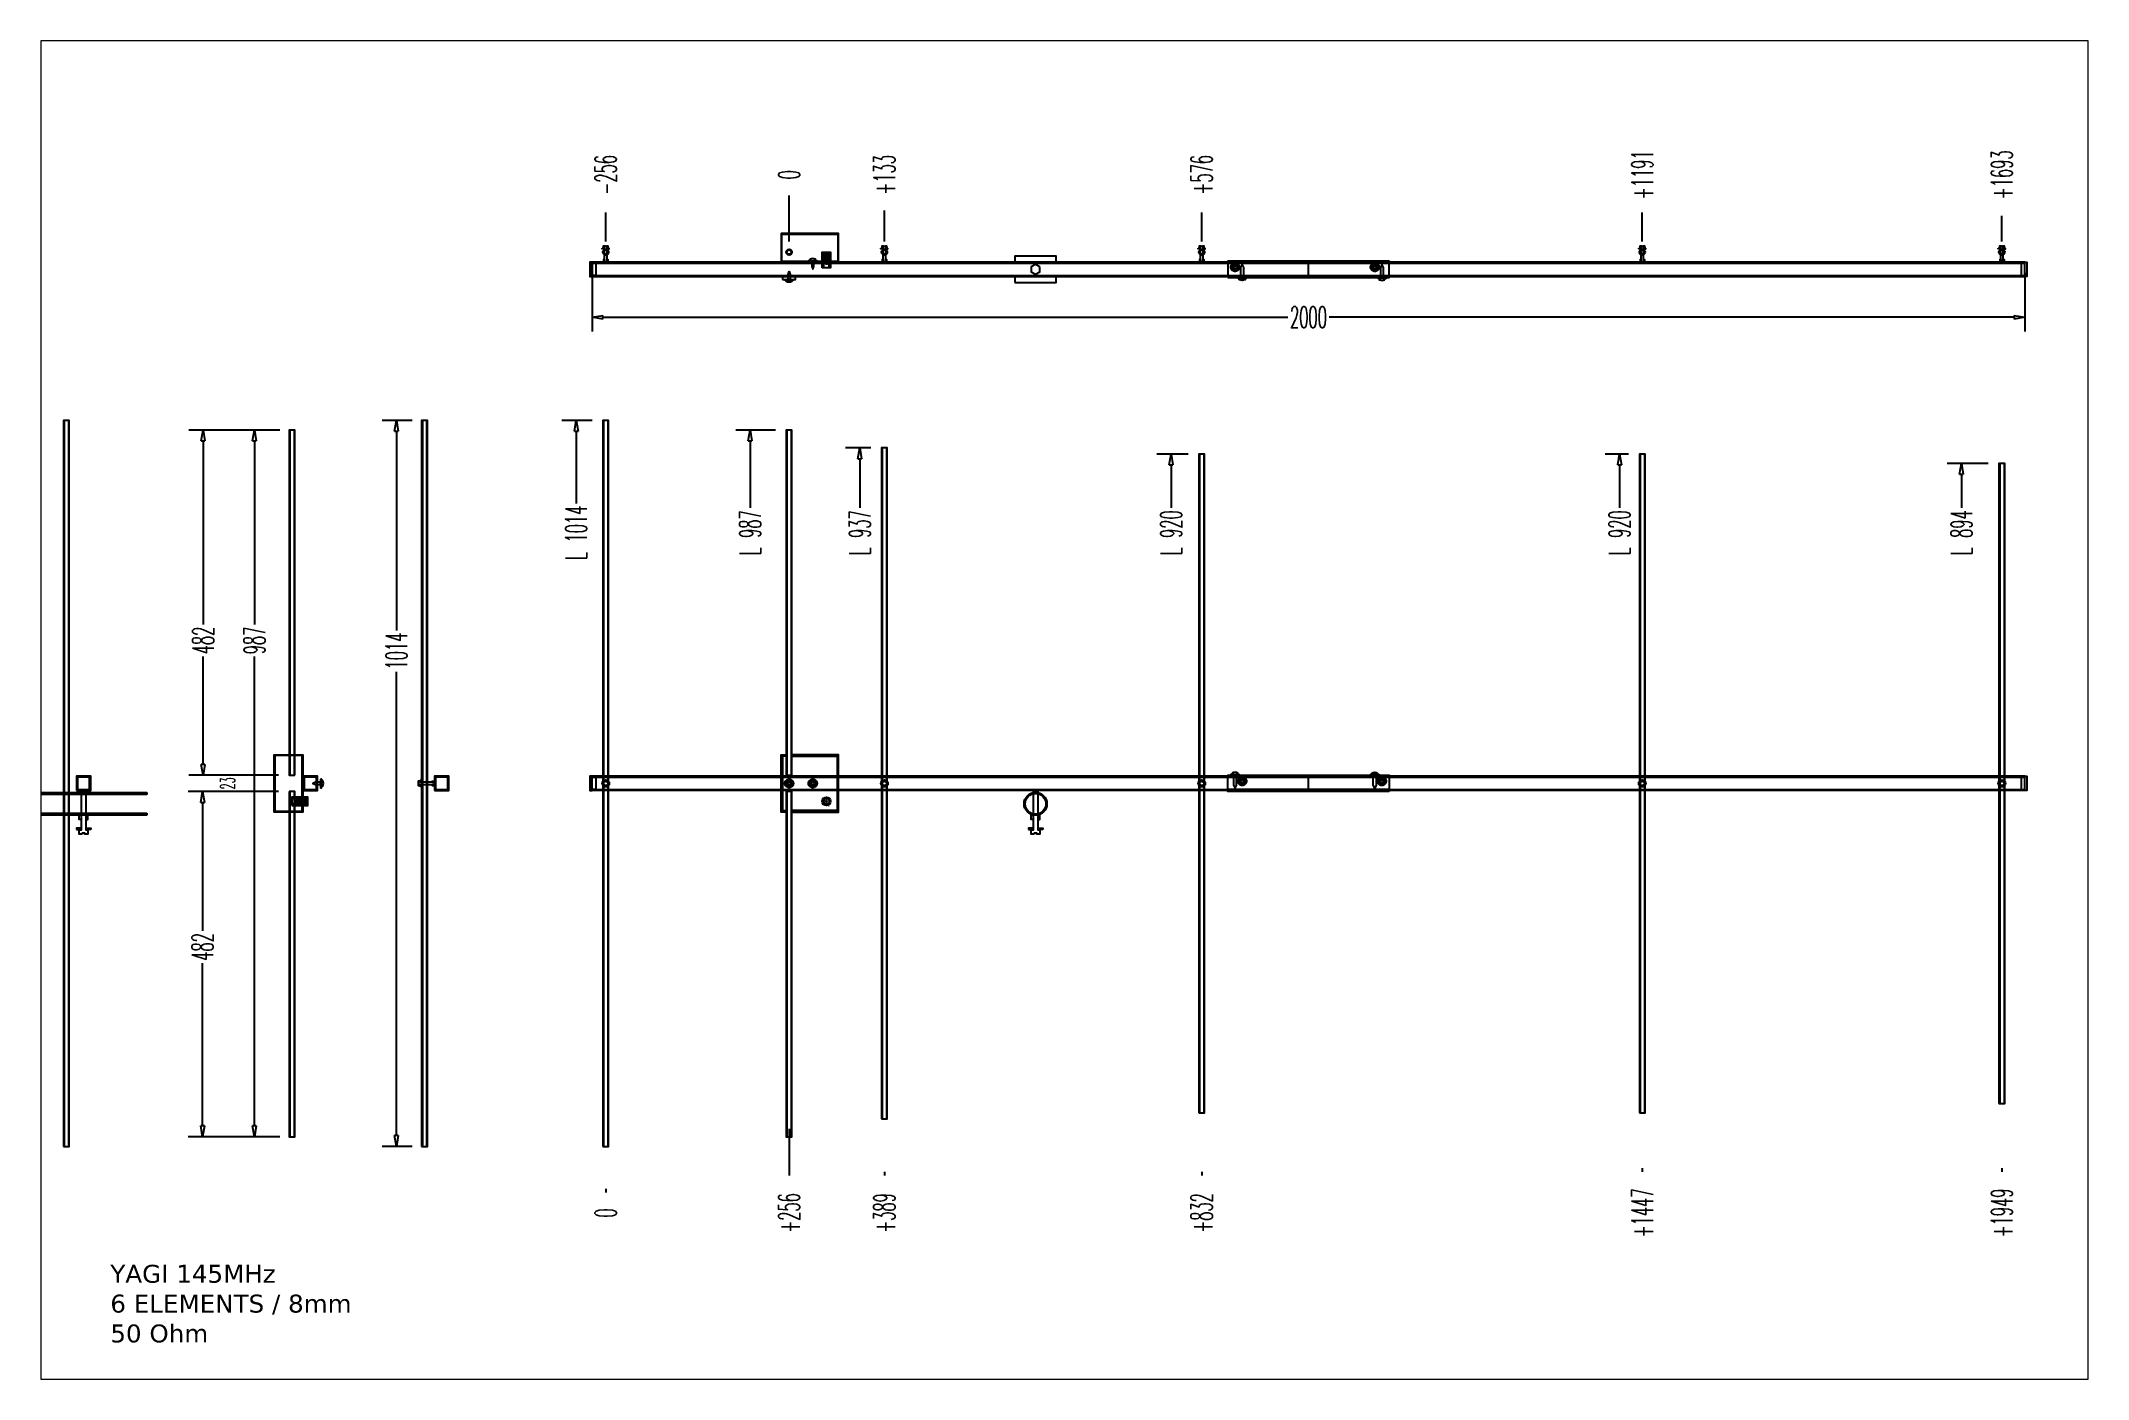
# Paper-space layout 'L1' of a CAD drawing. Header units: millimetres. Extents: x 2 to 288, y 2 to 189.
# The model-space entities are those that its viewports show. They can reach past a viewport. Long polylines and large blocks are cut down to what shows.
import ezdxf

# ---------------------------------------------------------------- set-up
doc = ezdxf.new("R2010")
doc.units = ezdxf.units.MM
doc.linetypes.add('ACAD_ISO03W100', pattern=[30, 12, -18])
doc.layers.get('0').update_dxf_attribs({"color": 2})
for name, color, linetype in [('ABS', 6, 'Continuous'), ('Aluminium', 253, 'Continuous'), ('dim', 1, 'Continuous'), ('metal', 5, 'Continuous'), ('PVC', 4, 'Continuous')]:
    doc.layers.add(name, color=color, linetype=linetype)
doc.styles.add('DIM_TEXT', font='txt.shx', dxfattribs={"width": 0.5})
doc.dimstyles.new('D5', dxfattribs={"dimscale": 5, "dimtxt": 6, "dimasz": 3, "dimexe": 4, "dimexo": 3, "dimgap": 0, "dimtad": 0, "dimdec": 0, "dimzin": 1, "dimtxsty": 'DIM_TEXT', "dimblk": 'CLOSEDBLANK', "dimcen": 10, "dimse1": 1, "dimse2": 1, "dimclrd": 256, "dimclrt": 256, "dimaunit": 1, "dimadec": 3, "dimazin": 0, "dimtfac": 1, "dimtdec": 0, "dimtix": 1, "dimtmove": 0, "dimatfit": 2, "dimldrblk": 'CLOSEDBLANK', "dimfxl": 1, "dimtfill": 1, "dimarcsym": 1})

psp = doc.layouts.new('L1')

# ---------------------------------------------------------------- texts
at = {"color": 7, "insert": (11.53, 18.06), "char_height": 2.5, "attachment_point": 1}
psp.add_mtext_dynamic_manual_height_columns('{\\fVerdana|b0|i0|c0|p34;YAGI 145MHz \\P6 ELEMENTS / 8mm\\P50 Ohm}', width=65.9913, gutter_width=12.5, heights=[0], dxfattribs=at)

msp = doc.modelspace()

# ---------------------------------------------------------------- texts
at = {"layer": 'metal'}
for rotation, p in [(270, (53.3, 736.3)), (90, (56.4, -32.2))]:
    msp.add_text('N Type', height=2.5, rotation=rotation, dxfattribs=at).set_placement(p)
msp.add_text('N Type', height=2.5, dxfattribs=at).set_placement((-691.9, -27.1))

# ---------------------------------------------------------------- blocks, each defined once
blk = doc.blocks.new('*D1')
at = {"layer": 'Defpoints', "color": 0, "transparency": 16777216}
for p in [(-698, 11.5), (-698, -11.5)]:
    blk.add_point(p, dxfattribs=at)
at = {"layer": 'dim', "transparency": 16777216, "insert": (-783.6, 0), "char_height": 20, "attachment_point": 5, "rotation": 90, "style": 'DIM_TEXT', "bg_fill": 3, "box_fill_scale": 1.1, "bg_fill_color": 256, "bg_fill_true_color": 13158600, "bg_fill_transparency": 0}
blk.add_mtext('23', dxfattribs=at)
at = {"layer": 'Defpoints', "color": 0, "transparency": 16777216}
blk.add_point((-783.6, 11.5), dxfattribs=at)
blk = doc.blocks.new('_ClosedBlank')
at = {"color": 0, "linetype": 'ByBlock', "lineweight": -2}
for p, q in [((-1, 0.17), (0, 0)), ((-1, 0.17), (-1, -0.17)), ((0, 0), (-1, -0.17))]:
    blk.add_line(p, q, dxfattribs=at)
blk = doc.blocks.new('*D2')
at = {"layer": 'Defpoints', "color": 0, "transparency": 16777216}
for p in [(-260, 507), (-297.2, -507), (-260, -507)]:
    blk.add_point(p, dxfattribs=at)
at = {"layer": 'dim', "color": 0, "lineweight": -2, "transparency": 16777216}
blk.add_line((-275, 507), (-317.2, 507), dxfattribs=at)
at = {"layer": 'dim', "lineweight": -2, "transparency": 16777216}
blk.add_line((-297.2, 492), (-297.2, 386.3), dxfattribs=at)
at = {"layer": 'dim', "lineweight": -2, "transparency": 16777216, "xscale": 15, "yscale": 15, "zscale": 15, "rotation": 90}
blk.add_blockref('_ClosedBlank', (-297.2, 507), dxfattribs=at)
at = {"layer": 'dim', "transparency": 16777216, "insert": (-297.2, 350), "char_height": 30, "attachment_point": 5, "rotation": 90, "style": 'DIM_TEXT', "bg_fill": 3, "box_fill_scale": 1.1, "bg_fill_color": 256, "bg_fill_true_color": 13158600, "bg_fill_transparency": 0}
blk.add_mtext('L 1014', dxfattribs=at)
blk = doc.blocks.new('*D3')
at = {"layer": 'Defpoints', "color": 0, "transparency": 16777216}
for p in [(-4, 493.5), (-54.4, -493.5), (-4, -493.5)]:
    blk.add_point(p, dxfattribs=at)
at = {"layer": 'dim', "color": 0, "lineweight": -2, "transparency": 16777216}
blk.add_line((-19, 493.5), (-74.4, 493.5), dxfattribs=at)
at = {"layer": 'dim', "lineweight": -2, "transparency": 16777216}
blk.add_line((-54.4, 478.5), (-54.4, 385), dxfattribs=at)
at = {"layer": 'dim', "lineweight": -2, "transparency": 16777216, "xscale": 15, "yscale": 15, "zscale": 15, "rotation": 90}
blk.add_blockref('_ClosedBlank', (-54.4, 493.5), dxfattribs=at)
at = {"layer": 'dim', "transparency": 16777216, "insert": (-54.4, 350), "char_height": 30, "attachment_point": 5, "rotation": 90, "style": 'DIM_TEXT', "bg_fill": 3, "box_fill_scale": 1.1, "bg_fill_color": 256, "bg_fill_true_color": 13158600, "bg_fill_transparency": 0}
blk.add_mtext('L 987', dxfattribs=at)
blk = doc.blocks.new('*D4')
at = {"layer": 'Defpoints', "color": 0, "transparency": 16777216}
for p in [(129, 468.5), (98.7, -468.5), (129, -468.5)]:
    blk.add_point(p, dxfattribs=at)
at = {"layer": 'dim', "color": 0, "lineweight": -2, "transparency": 16777216}
blk.add_line((114, 468.5), (78.7, 468.5), dxfattribs=at)
at = {"layer": 'dim', "lineweight": -2, "transparency": 16777216}
blk.add_line((98.7, 453.5), (98.7, 385), dxfattribs=at)
at = {"layer": 'dim', "lineweight": -2, "transparency": 16777216, "xscale": 15, "yscale": 15, "zscale": 15, "rotation": 90}
blk.add_blockref('_ClosedBlank', (98.7, 468.5), dxfattribs=at)
at = {"layer": 'dim', "transparency": 16777216, "insert": (98.7, 350), "char_height": 30, "attachment_point": 5, "rotation": 90, "style": 'DIM_TEXT', "bg_fill": 3, "box_fill_scale": 1.1, "bg_fill_color": 256, "bg_fill_true_color": 13158600, "bg_fill_transparency": 0}
blk.add_mtext('L 937', dxfattribs=at)
blk = doc.blocks.new('*D5')
at = {"layer": 'Defpoints', "color": 0, "transparency": 16777216}
for p in [(572, 460), (533.3, -460), (572, -460)]:
    blk.add_point(p, dxfattribs=at)
at = {"layer": 'dim', "color": 0, "lineweight": -2, "transparency": 16777216}
blk.add_line((557, 460), (513.3, 460), dxfattribs=at)
at = {"layer": 'dim', "lineweight": -2, "transparency": 16777216}
blk.add_line((533.3, 445), (533.3, 383.7), dxfattribs=at)
at = {"layer": 'dim', "lineweight": -2, "transparency": 16777216, "xscale": 15, "yscale": 15, "zscale": 15, "rotation": 90}
blk.add_blockref('_ClosedBlank', (533.3, 460), dxfattribs=at)
at = {"layer": 'dim', "transparency": 16777216, "insert": (533.3, 350), "char_height": 30, "attachment_point": 5, "rotation": 90, "style": 'DIM_TEXT', "bg_fill": 3, "box_fill_scale": 1.1, "bg_fill_color": 256, "bg_fill_true_color": 13158600, "bg_fill_transparency": 0}
blk.add_mtext('L 920', dxfattribs=at)
blk = doc.blocks.new('*D6')
at = {"layer": 'Defpoints', "color": 0, "transparency": 16777216}
for p in [(1187, 460), (1159.3, -460), (1187, -460)]:
    blk.add_point(p, dxfattribs=at)
at = {"layer": 'dim', "color": 0, "lineweight": -2, "transparency": 16777216}
blk.add_line((1172, 460), (1139.3, 460), dxfattribs=at)
at = {"layer": 'dim', "lineweight": -2, "transparency": 16777216}
blk.add_line((1159.3, 445), (1159.3, 383.7), dxfattribs=at)
at = {"layer": 'dim', "lineweight": -2, "transparency": 16777216, "xscale": 15, "yscale": 15, "zscale": 15, "rotation": 90}
blk.add_blockref('_ClosedBlank', (1159.3, 460), dxfattribs=at)
at = {"layer": 'dim', "transparency": 16777216, "insert": (1159.3, 350), "char_height": 30, "attachment_point": 5, "rotation": 90, "style": 'DIM_TEXT', "bg_fill": 3, "box_fill_scale": 1.1, "bg_fill_color": 256, "bg_fill_true_color": 13158600, "bg_fill_transparency": 0}
blk.add_mtext('L 920', dxfattribs=at)
blk = doc.blocks.new('*D7')
at = {"layer": 'Defpoints', "color": 0, "transparency": 16777216}
for p in [(1689, 447), (1636.6, -447), (1689, -447)]:
    blk.add_point(p, dxfattribs=at)
at = {"layer": 'dim', "color": 0, "lineweight": -2, "transparency": 16777216}
blk.add_line((1674, 447), (1616.6, 447), dxfattribs=at)
at = {"layer": 'dim', "lineweight": -2, "transparency": 16777216}
blk.add_line((1636.6, 432), (1636.6, 385), dxfattribs=at)
at = {"layer": 'dim', "lineweight": -2, "transparency": 16777216, "xscale": 15, "yscale": 15, "zscale": 15, "rotation": 90}
blk.add_blockref('_ClosedBlank', (1636.6, 447), dxfattribs=at)
at = {"layer": 'dim', "transparency": 16777216, "insert": (1636.6, 350), "char_height": 30, "attachment_point": 5, "rotation": 90, "style": 'DIM_TEXT', "bg_fill": 3, "box_fill_scale": 1.1, "bg_fill_color": 256, "bg_fill_true_color": 13158600, "bg_fill_transparency": 0}
blk.add_mtext('L 894', dxfattribs=at)
blk = doc.blocks.new('*D8')
at = {"layer": 'Defpoints', "color": 0, "transparency": 16777216}
for p in [(-696, 493.5), (-746.4, -493.5), (-696, -493.5)]:
    blk.add_point(p, dxfattribs=at)
at = {"layer": 'dim', "color": 0, "lineweight": -2, "transparency": 16777216}
for p, q in [((-711, 493.5), (-766.4, 493.5)), ((-711, -493.5), (-766.4, -493.5))]:
    blk.add_line(p, q, dxfattribs=at)
at = {"layer": 'dim', "lineweight": -2, "transparency": 16777216}
for p, q in [((-746.4, 478.5), (-746.4, 219.6)), ((-746.4, -478.5), (-746.4, 179.6))]:
    blk.add_line(p, q, dxfattribs=at)
at = {"layer": 'dim', "lineweight": -2, "transparency": 16777216, "xscale": 15, "yscale": 15, "zscale": 15}
for p, rotation in [((-746.4, 493.5), 90), ((-746.4, -493.5), 270)]:
    blk.add_blockref('_ClosedBlank', p, dxfattribs=dict(at, rotation=rotation))
at = {"layer": 'dim', "transparency": 16777216, "insert": (-746.4, 199.6), "char_height": 30, "attachment_point": 5, "rotation": 90, "style": 'DIM_TEXT', "bg_fill": 3, "box_fill_scale": 1.1, "bg_fill_color": 256, "bg_fill_true_color": 13158600, "bg_fill_transparency": 0}
blk.add_mtext('987', dxfattribs=at)
blk = doc.blocks.new('*D9')
at = {"layer": 'Defpoints', "color": 0, "transparency": 16777216}
for p in [(-511, 507), (-548.2, -507), (-511, -507)]:
    blk.add_point(p, dxfattribs=at)
at = {"layer": 'dim', "color": 0, "lineweight": -2, "transparency": 16777216}
for p, q in [((-526, 507), (-568.2, 507)), ((-526, -507), (-568.2, -507))]:
    blk.add_line(p, q, dxfattribs=at)
at = {"layer": 'dim', "lineweight": -2, "transparency": 16777216}
for p, q in [((-548.2, 492), (-548.2, 206.1)), ((-548.2, -492), (-548.2, 163.6))]:
    blk.add_line(p, q, dxfattribs=at)
at = {"layer": 'dim', "lineweight": -2, "transparency": 16777216, "xscale": 15, "yscale": 15, "zscale": 15}
for p, rotation in [((-548.2, 507), 90), ((-548.2, -507), 270)]:
    blk.add_blockref('_ClosedBlank', p, dxfattribs=dict(at, rotation=rotation))
at = {"layer": 'dim', "transparency": 16777216, "insert": (-548.2, 184.8), "char_height": 30, "attachment_point": 5, "rotation": 90, "style": 'DIM_TEXT', "bg_fill": 3, "box_fill_scale": 1.1, "bg_fill_color": 256, "bg_fill_true_color": 13158600, "bg_fill_transparency": 0}
blk.add_mtext('1014', dxfattribs=at)
blk = doc.blocks.new('*D12')
at = {"layer": 'Defpoints', "color": 0, "transparency": 16777216}
for p in [(-698, -11.5), (-818.8, -493.5), (-696, -493.5)]:
    blk.add_point(p, dxfattribs=at)
at = {"layer": 'dim', "color": 0, "lineweight": -2, "transparency": 16777216}
for p, q in [((-713, -11.5), (-838.8, -11.5)), ((-711, -493.5), (-838.8, -493.5))]:
    blk.add_line(p, q, dxfattribs=at)
at = {"layer": 'dim', "lineweight": -2, "transparency": 16777216}
for p, q in [((-818.8, -26.5), (-818.8, -208.4)), ((-818.8, -478.5), (-818.8, -248.4))]:
    blk.add_line(p, q, dxfattribs=at)
at = {"layer": 'dim', "lineweight": -2, "transparency": 16777216, "xscale": 15, "yscale": 15, "zscale": 15}
for p, rotation in [((-818.8, -11.5), 90), ((-818.8, -493.5), 270)]:
    blk.add_blockref('_ClosedBlank', p, dxfattribs=dict(at, rotation=rotation))
at = {"layer": 'dim', "transparency": 16777216, "insert": (-818.8, -228.4), "char_height": 30, "attachment_point": 5, "rotation": 90, "style": 'DIM_TEXT', "bg_fill": 3, "box_fill_scale": 1.1, "bg_fill_color": 256, "bg_fill_true_color": 13158600, "bg_fill_transparency": 0}
blk.add_mtext('482', dxfattribs=at)
blk = doc.blocks.new('*D13')
at = {"layer": 'Defpoints', "color": 0, "transparency": 16777216}
for p in [(-696, 493.5), (-818.1, 11.5), (-698, 11.5)]:
    blk.add_point(p, dxfattribs=at)
at = {"layer": 'dim', "color": 0, "lineweight": -2, "transparency": 16777216}
for p, q in [((-711, 493.5), (-838.1, 493.5)), ((-713, 11.5), (-838.1, 11.5))]:
    blk.add_line(p, q, dxfattribs=at)
at = {"layer": 'dim', "lineweight": -2, "transparency": 16777216}
for p, q in [((-818.1, 478.5), (-818.1, 219.6)), ((-818.1, 26.5), (-818.1, 179.6))]:
    blk.add_line(p, q, dxfattribs=at)
at = {"layer": 'dim', "lineweight": -2, "transparency": 16777216, "xscale": 15, "yscale": 15, "zscale": 15}
for p, rotation in [((-818.1, 493.5), 90), ((-818.1, 11.5), 270)]:
    blk.add_blockref('_ClosedBlank', p, dxfattribs=dict(at, rotation=rotation))
at = {"layer": 'dim', "transparency": 16777216, "insert": (-818.1, 199.6), "char_height": 30, "attachment_point": 5, "rotation": 90, "style": 'DIM_TEXT', "bg_fill": 3, "box_fill_scale": 1.1, "bg_fill_color": 256, "bg_fill_true_color": 13158600, "bg_fill_transparency": 0}
blk.add_mtext('482', dxfattribs=at)
blk = doc.blocks.new('*D14')
at = {"layer": 'Defpoints', "color": 0, "transparency": 16777216}
for p in [(-275, 728), (1725, 728), (1725, 651.1)]:
    blk.add_point(p, dxfattribs=at)
at = {"layer": 'dim', "color": 0, "lineweight": -2, "transparency": 16777216}
for p, q in [((-275, 713), (-275, 631.1)), ((1725, 713), (1725, 631.1))]:
    blk.add_line(p, q, dxfattribs=at)
at = {"layer": 'dim', "lineweight": -2, "transparency": 16777216}
for p, q in [((-260, 651.1), (701.3, 651.1)), ((1710, 651.1), (748.8, 651.1))]:
    blk.add_line(p, q, dxfattribs=at)
at = {"layer": 'dim', "lineweight": -2, "transparency": 16777216, "xscale": 15, "yscale": 15, "zscale": 15, "rotation": 180}
blk.add_blockref('_ClosedBlank', (-275, 651.1), dxfattribs=at)
at = {"layer": 'dim', "lineweight": -2, "transparency": 16777216, "xscale": 15, "yscale": 15, "zscale": 15}
blk.add_blockref('_ClosedBlank', (1725, 651.1), dxfattribs=at)
at = {"layer": 'dim', "transparency": 16777216, "insert": (725, 651.1), "char_height": 30, "attachment_point": 5, "style": 'DIM_TEXT', "bg_fill": 3, "box_fill_scale": 1.1, "bg_fill_color": 256, "bg_fill_true_color": 13158600, "bg_fill_transparency": 0}
blk.add_mtext('2000', dxfattribs=at)
blk = doc.blocks.new('*D15')
at = {"layer": 'Defpoints', "color": 0, "transparency": 16777216}
for p in [(-256, 797.5), (-256, 742), (0, 0)]:
    blk.add_point(p, dxfattribs=at)
at = {"layer": 'dim', "color": 0, "lineweight": -2, "transparency": 16777216}
blk.add_line((-256, 757), (-256, 797.5), dxfattribs=at)
at = {"layer": 'dim', "transparency": 16777216, "insert": (-256, 850), "char_height": 30, "attachment_point": 5, "rotation": 90, "style": 'DIM_TEXT', "bg_fill": 3, "box_fill_scale": 1.1, "bg_fill_color": 256, "bg_fill_true_color": 13158600, "bg_fill_transparency": 0}
blk.add_mtext('-256', dxfattribs=at)
blk = doc.blocks.new('*D16')
at = {"layer": 'Defpoints', "color": 0, "transparency": 16777216}
for p in [(0, 742), (0, 0)]:
    blk.add_point(p, dxfattribs=at)
at = {"layer": 'dim', "color": 0, "lineweight": -2, "transparency": 16777216}
for p, q in [((0, 791.25), (0, 821.25)), ((0, 772), (0, 791.25)), ((0, 757), (0, 772))]:
    blk.add_line(p, q, dxfattribs=at)
at = {"layer": 'dim', "transparency": 16777216, "insert": (0, 850), "char_height": 30, "attachment_point": 5, "rotation": 90, "style": 'DIM_TEXT', "bg_fill": 3, "box_fill_scale": 1.1, "bg_fill_color": 256, "bg_fill_true_color": 13158600, "bg_fill_transparency": 0}
blk.add_mtext('0', dxfattribs=at)
at = {"layer": 'Defpoints', "color": 0, "transparency": 16777216}
blk.add_point((0, 821.25), dxfattribs=at)
blk = doc.blocks.new('*D17')
at = {"layer": 'Defpoints', "color": 0, "transparency": 16777216}
for p in [(133, 800), (133, 742), (0, 0)]:
    blk.add_point(p, dxfattribs=at)
at = {"layer": 'dim', "color": 0, "lineweight": -2, "transparency": 16777216}
blk.add_line((133, 757), (133, 800), dxfattribs=at)
at = {"layer": 'dim', "transparency": 16777216, "insert": (133, 850), "char_height": 30, "attachment_point": 5, "rotation": 90, "style": 'DIM_TEXT', "bg_fill": 3, "box_fill_scale": 1.1, "bg_fill_color": 256, "bg_fill_true_color": 13158600, "bg_fill_transparency": 0}
blk.add_mtext('+133', dxfattribs=at)
blk = doc.blocks.new('*D18')
at = {"layer": 'Defpoints', "color": 0, "transparency": 16777216}
for p in [(576, 797.5), (576, 742), (0, 0)]:
    blk.add_point(p, dxfattribs=at)
at = {"layer": 'dim', "color": 0, "lineweight": -2, "transparency": 16777216}
blk.add_line((576, 757), (576, 797.5), dxfattribs=at)
at = {"layer": 'dim', "transparency": 16777216, "insert": (576, 850), "char_height": 30, "attachment_point": 5, "rotation": 90, "style": 'DIM_TEXT', "bg_fill": 3, "box_fill_scale": 1.1, "bg_fill_color": 256, "bg_fill_true_color": 13158600, "bg_fill_transparency": 0}
blk.add_mtext('+576', dxfattribs=at)
blk = doc.blocks.new('*D19')
at = {"layer": 'Defpoints', "color": 0, "transparency": 16777216}
for p in [(1191, 797.5), (1191, 742), (0, 0)]:
    blk.add_point(p, dxfattribs=at)
at = {"layer": 'dim', "color": 0, "lineweight": -2, "transparency": 16777216}
blk.add_line((1191, 757), (1191, 797.5), dxfattribs=at)
at = {"layer": 'dim', "transparency": 16777216, "insert": (1191, 850), "char_height": 30, "attachment_point": 5, "rotation": 90, "style": 'DIM_TEXT', "bg_fill": 3, "box_fill_scale": 1.1, "bg_fill_color": 256, "bg_fill_true_color": 13158600, "bg_fill_transparency": 0}
blk.add_mtext('+1191', dxfattribs=at)
blk = doc.blocks.new('*D20')
at = {"layer": 'Defpoints', "color": 0, "transparency": 16777216}
for p in [(1693, 792.5), (1693, 742), (0, 0)]:
    blk.add_point(p, dxfattribs=at)
at = {"layer": 'dim', "color": 0, "lineweight": -2, "transparency": 16777216}
blk.add_line((1693, 757), (1693, 792.5), dxfattribs=at)
at = {"layer": 'dim', "transparency": 16777216, "insert": (1693, 850), "char_height": 30, "attachment_point": 5, "rotation": 90, "style": 'DIM_TEXT', "bg_fill": 3, "box_fill_scale": 1.1, "bg_fill_color": 256, "bg_fill_true_color": 13158600, "bg_fill_transparency": 0}
blk.add_mtext('+1693', dxfattribs=at)
blk = doc.blocks.new('*D21')
at = {"layer": 'Defpoints', "color": 0, "transparency": 16777216}
blk.add_point((-256, 0), dxfattribs=at)
blk.add_point((-256, 0), dxfattribs=at)
at = {"layer": 'dim', "color": 0, "lineweight": -2, "transparency": 16777216}
blk.add_line((-256, -566.25), (-256, -571.25), dxfattribs=at)
at = {"layer": 'dim', "transparency": 16777216, "insert": (-256, -600), "char_height": 30, "attachment_point": 5, "rotation": 90, "style": 'DIM_TEXT', "bg_fill": 3, "box_fill_scale": 1.1, "bg_fill_color": 256, "bg_fill_true_color": 13158600, "bg_fill_transparency": 0}
blk.add_mtext('0', dxfattribs=at)
at = {"layer": 'Defpoints', "color": 0, "transparency": 16777216}
blk.add_point((-256, -571.25), dxfattribs=at)
blk = doc.blocks.new('*D22')
at = {"layer": 'Defpoints', "color": 0, "transparency": 16777216}
for p in [(-256, 0), (0, 0), (0, -547.5)]:
    blk.add_point(p, dxfattribs=at)
at = {"layer": 'dim', "color": 0, "lineweight": -2, "transparency": 16777216}
for p, q in [((0, -482.5), (0, -487.5)), ((0, -487.5), (0, -517.5)), ((0, -517.5), (0, -547.5))]:
    blk.add_line(p, q, dxfattribs=at)
at = {"layer": 'dim', "transparency": 16777216, "insert": (0, -600), "char_height": 30, "attachment_point": 5, "rotation": 90, "style": 'DIM_TEXT', "bg_fill": 3, "box_fill_scale": 1.1, "bg_fill_color": 256, "bg_fill_true_color": 13158600, "bg_fill_transparency": 0}
blk.add_mtext('+256', dxfattribs=at)
blk = doc.blocks.new('*D23')
at = {"layer": 'Defpoints', "color": 0, "transparency": 16777216}
for p in [(-256, 0), (133, 0), (133, -547.5)]:
    blk.add_point(p, dxfattribs=at)
at = {"layer": 'dim', "color": 0, "lineweight": -2, "transparency": 16777216}
blk.add_line((133, -542.5), (133, -547.5), dxfattribs=at)
at = {"layer": 'dim', "transparency": 16777216, "insert": (133, -600), "char_height": 30, "attachment_point": 5, "rotation": 90, "style": 'DIM_TEXT', "bg_fill": 3, "box_fill_scale": 1.1, "bg_fill_color": 256, "bg_fill_true_color": 13158600, "bg_fill_transparency": 0}
blk.add_mtext('+389', dxfattribs=at)
blk = doc.blocks.new('*D24')
at = {"layer": 'Defpoints', "color": 0, "transparency": 16777216}
for p in [(-256, 0), (576, 0), (576, -547.5)]:
    blk.add_point(p, dxfattribs=at)
at = {"layer": 'dim', "color": 0, "lineweight": -2, "transparency": 16777216}
blk.add_line((576, -542.5), (576, -547.5), dxfattribs=at)
at = {"layer": 'dim', "transparency": 16777216, "insert": (576, -600), "char_height": 30, "attachment_point": 5, "rotation": 90, "style": 'DIM_TEXT', "bg_fill": 3, "box_fill_scale": 1.1, "bg_fill_color": 256, "bg_fill_true_color": 13158600, "bg_fill_transparency": 0}
blk.add_mtext('+832', dxfattribs=at)
blk = doc.blocks.new('*D25')
at = {"layer": 'Defpoints', "color": 0, "transparency": 16777216}
for p in [(-256, 0), (1191, 0), (1191, -542.5)]:
    blk.add_point(p, dxfattribs=at)
at = {"layer": 'dim', "color": 0, "lineweight": -2, "transparency": 16777216}
blk.add_line((1191, -537.5), (1191, -542.5), dxfattribs=at)
at = {"layer": 'dim', "transparency": 16777216, "insert": (1191, -600), "char_height": 30, "attachment_point": 5, "rotation": 90, "style": 'DIM_TEXT', "bg_fill": 3, "box_fill_scale": 1.1, "bg_fill_color": 256, "bg_fill_true_color": 13158600, "bg_fill_transparency": 0}
blk.add_mtext('+1447', dxfattribs=at)
blk = doc.blocks.new('*D26')
at = {"layer": 'Defpoints', "color": 0, "transparency": 16777216}
for p in [(-256, 0), (1693, 0), (1693, -542.5)]:
    blk.add_point(p, dxfattribs=at)
at = {"layer": 'dim', "color": 0, "lineweight": -2, "transparency": 16777216}
blk.add_line((1693, -537.5), (1693, -542.5), dxfattribs=at)
at = {"layer": 'dim', "transparency": 16777216, "insert": (1693, -600), "char_height": 30, "attachment_point": 5, "rotation": 90, "style": 'DIM_TEXT', "bg_fill": 3, "box_fill_scale": 1.1, "bg_fill_color": 256, "bg_fill_true_color": 13158600, "bg_fill_transparency": 0}
blk.add_mtext('+1949', dxfattribs=at)

# ---------------------------------------------------------------- linework, layer by layer
at = {"layer": 'ABS'}
for points in [[(-275, 728), (-278, 728), (-278, 708), (-275, 708)], [(-275, 726.5), (-272, 726.5), (-270, 726), (-270, 710), (-272, 709.5), (-275, 709.5)], [(315, 728.5), (373, 728.5), (373, 736.5), (315, 736.5)], [(350, 721.5), (344, 724.9), (338, 721.5), (338, 714.5), (344, 711.1), (350, 714.5)], [(1725, 726.5), (1722, 726.5), (1720, 726), (1720, 710), (1722, 709.5), (1725, 709.5)], [(1725, 728), (1728, 728), (1728, 708), (1725, 708)], [(-9, 704), (9, 704), (9, 708), (-9, 708)], [(315, 699.5), (373, 699.5), (373, 707.5), (315, 707.5)], [(1725, 8.5), (1722, 8.5), (1720, 8), (1720, -8), (1722, -8.5), (1725, -8.5)], [(1725, 10), (1728, 10), (1728, -10), (1725, -10)]]:
    msp.add_lwpolyline(points, close=True, dxfattribs=at)
at = {"layer": 'Aluminium'}
for p, q in [((725, 708), (725, 728)), ((-1012, 507), (-1012, -507)), ((-1006, 507), (-1006, -507)), ((725, -10), (725, 10))]:
    msp.add_line(p, q, dxfattribs=at)
for points in [[(-275, 708), (1725, 708), (1725, 728), (-275, 728)], [(1725, 728), (-275, 728), (-275, 726.5), (1725, 726.5)], [(612.5, 709.5), (837.8, 709.5), (837.8, 729.5), (612.5, 729.5)], [(1725, 708), (-275, 708), (-275, 709.5), (1725, 709.5)], [(612.5, 706.5), (837.8, 706.5), (837.8, 708), (612.5, 708)], [(-1013, -507), (-1005, -507), (-1005, 507), (-1013, 507)], [(-690, 11.5), (-690, 493.5), (-698, 493.5), (-698, 11.5)], [(-513, -507), (-505, -507), (-505, 507), (-513, 507)], [(-260, -507), (-252, -507), (-252, 507), (-260, 507)], [(4, 11.5), (4, 493.5), (-4, 493.5), (-4, 11.5)], [(129, -468.5), (137, -468.5), (137, 468.5), (129, 468.5)], [(572, -460), (580, -460), (580, 460), (572, 460)], [(1187, -460), (1195, -460), (1195, 460), (1187, 460)], [(1689, -447), (1697, -447), (1697, 447), (1689, 447)], [(-995, -10), (-975, -10), (-975, 10), (-995, 10)], [(-993.5, -8.5), (-976.5, -8.5), (-976.5, 8.5), (-993.5, 8.5)], [(-678.5, -10), (-658.5, -10), (-658.5, 10), (-678.5, 10)], [(-677, -8.5), (-660, -8.5), (-660, 8.5), (-677, 8.5)], [(-495, -10), (-475, -10), (-475, 10), (-495, 10)], [(-493.5, -8.5), (-476.5, -8.5), (-476.5, 8.5), (-493.5, 8.5)], [(1725, 10), (-275, 10), (-275, 8.5), (1725, 8.5)], [(837.5, -8.5), (612.5, -8.5), (612.5, 11.5), (837.5, 11.5)], [(-698, -11.5), (-698, -493.5), (-690, -493.5), (-690, -11.5)], [(1725, -10), (-275, -10), (-275, -8.5), (1725, -8.5)], [(-4, -11.5), (-4, -493.5), (4, -493.5), (4, -11.5)], [(837.5, -11.5), (612.5, -11.5), (612.5, -10), (837.5, -10)]]:
    msp.add_lwpolyline(points, close=True, dxfattribs=at)
for centre, radius in [((-256, 742), 4), ((-256, 742), 3), ((0, 742), 4), ((0, 742), 3), ((133, 742), 4), ((133, 742), 3), ((576, 742), 4), ((576, 742), 3), ((1191, 742), 4), ((1191, 742), 3), ((1693, 742), 4), ((1693, 742), 3), ((622.5, 721), 2.25), ((817.8, 721), 2.25), ((632.5, 3), 2.25), ((827.5, 3), 2.25)]:
    msp.add_circle(centre, radius, dxfattribs=at)
at = {"layer": 'metal'}
for points in [[(-261, 747.5), (-258, 747.5), (-258, 746.5), (-261, 746.5)], [(-255, 751), (-253, 751), (-253, 748), (-254.5, 748), (-254.5, 728), (-257.5, 728), (-257.5, 748), (-259, 748), (-259, 751), (-257, 751), (-257, 750.3), (-255, 750.3)], [(-251, 747.5), (-254, 747.5), (-254, 746.5), (-251, 746.5)], [(128, 747.5), (131, 747.5), (131, 746.5), (128, 746.5)], [(134, 751), (136, 751), (136, 748), (134.5, 748), (134.5, 728), (131.5, 728), (131.5, 748), (130, 748), (130, 751), (132, 751), (132, 750.3), (134, 750.3)], [(138, 747.5), (135, 747.5), (135, 746.5), (138, 746.5)], [(571, 747.5), (574, 747.5), (574, 746.5), (571, 746.5)], [(577, 751), (579, 751), (579, 748), (577.5, 748), (577.5, 728), (574.5, 728), (574.5, 748), (573, 748), (573, 751), (575, 751), (575, 750.3), (577, 750.3)], [(581, 747.5), (578, 747.5), (578, 746.5), (581, 746.5)], [(1186, 747.5), (1189, 747.5), (1189, 746.5), (1186, 746.5)], [(1192, 751), (1194, 751), (1194, 748), (1192.5, 748), (1192.5, 728), (1189.5, 728), (1189.5, 748), (1188, 748), (1188, 751), (1190, 751), (1190, 750.3), (1192, 750.3)], [(1196, 747.5), (1193, 747.5), (1193, 746.5), (1196, 746.5)], [(1688, 747.5), (1691, 747.5), (1691, 746.5), (1688, 746.5)], [(1694, 751), (1696, 751), (1696, 748), (1694.5, 748), (1694.5, 728), (1691.5, 728), (1691.5, 748), (1690, 748), (1690, 751), (1692, 751), (1692, 750.3), (1694, 750.3)], [(1698, 747.5), (1695, 747.5), (1695, 746.5), (1698, 746.5)], [(-259, 728.5), (-257.6, 728.5), (-257.6, 731.5), (-259, 731.5)], [(-253, 728.5), (-254.4, 728.5), (-254.4, 731.5), (-253, 731.5)], [(-1.5, 704), (-1.5, 711), (0, 715), (1.5, 711), (1.5, 704)], [(27, 729), (39, 729), (39, 730), (27, 730)], [(31.5, 729), (31.5, 722), (33, 718), (34.5, 722), (34.5, 729)], [(46, 720), (46, 742), (48, 742), (48, 720)], [(46, 720), (46, 742), (58, 742), (58, 720)], [(51, 725), (51, 742), (53, 742), (53, 725)], [(56, 720), (56, 742), (58, 742), (58, 720)], [(130, 728.5), (131.4, 728.5), (131.4, 731.5), (130, 731.5)], [(136, 728.5), (134.6, 728.5), (134.6, 731.5), (136, 731.5)], [(573, 728.5), (574.4, 728.5), (574.4, 731.5), (573, 731.5)], [(579, 728.5), (577.6, 728.5), (577.6, 731.5), (579, 731.5)], [(630.5, 706.5), (630.5, 720.5), (632.5, 724.5), (634.5, 720.5), (634.5, 706.5)], [(829.8, 706.5), (829.8, 720.5), (827.8, 724.5), (825.8, 720.5), (825.8, 706.5)], [(1188, 728.5), (1189.4, 728.5), (1189.4, 731.5), (1188, 731.5)], [(1194, 728.5), (1192.6, 728.5), (1192.6, 731.5), (1194, 731.5)], [(1690, 728.5), (1691.4, 728.5), (1691.4, 731.5), (1690, 731.5)], [(1696, 728.5), (1694.6, 728.5), (1694.6, 731.5), (1696, 731.5)], [(-6, 704), (6, 704), (6, 703), (-6, 703)], [(626.5, 706.5), (638.5, 706.5), (638.5, 705.5), (626.5, 705.5)], [(833.8, 706.5), (821.8, 706.5), (821.8, 705.5), (833.8, 705.5)], [(-654, 1.5), (-661, 1.5), (-665, 0), (-661, -1.5), (-654, -1.5)], [(-654, 6), (-654, -6), (-653, -6), (-653, 6)], [(616.5, 11.5), (628.5, 11.5), (628.5, 12.5), (616.5, 12.5)], [(620.5, 11.5), (620.5, -2.5), (622.5, -6.5), (624.5, -2.5), (624.5, 11.5)], [(823.5, 11.5), (811.5, 11.5), (811.5, 12.5), (823.5, 12.5)], [(819.5, 11.5), (819.5, -2.5), (817.5, -6.5), (815.5, -2.5), (815.5, 11.5)], [(-987, -71), (-991, -71), (-991, -65), (-988, -65), (-988, -10), (-982, -10), (-982, -65), (-979, -65), (-979, -71), (-983, -71), (-983, -69.5), (-987, -69.5)], [(-694, -21), (-672, -21), (-672, -19), (-694, -19)], [(-694, -31), (-672, -31), (-672, -19), (-694, -19)], [(-689, -26), (-672, -26), (-672, -24), (-689, -24)], [(-991, -44.5), (-988.1, -44.5), (-988.1, -50.5), (-991, -50.5)], [(-979, -44.5), (-981.9, -44.5), (-981.9, -50.5), (-979, -50.5)], [(-694, -31), (-672, -31), (-672, -29), (-694, -29)], [(-995, -64.5), (-989, -64.5), (-989, -62.5), (-995, -62.5)], [(-975, -64.5), (-981, -64.5), (-981, -62.5), (-975, -62.5)]]:
    msp.add_lwpolyline(points, close=True, dxfattribs=at)
for points in [[(29, 732), (29, 730), (37, 730), (37, 732, 0.25), (29, 732, -2)], [(-4, 701), (-4, 703), (4, 703), (4, 701, -0.25), (-4, 701, 2)], [(628.5, 703.5), (628.5, 705.5), (636.5, 705.5), (636.5, 703.5, -0.25), (628.5, 703.5, 2)], [(831.8, 703.5), (831.8, 705.5), (823.8, 705.5), (823.8, 703.5, 0.25), (831.8, 703.5, -2)], [(-651, 4), (-653, 4), (-653, -4), (-651, -4, 0.25), (-651, 4, -2)], [(618.5, 14.5), (618.5, 12.5), (626.5, 12.5), (626.5, 14.5, 0.25), (618.5, 14.5, -2)], [(821.5, 14.5), (821.5, 12.5), (813.5, 12.5), (813.5, 14.5, -0.25), (821.5, 14.5, 2)]]:
    msp.add_lwpolyline(points, format="xyb", dxfattribs=at)
at = {"layer": 'metal', "linetype": 'ACAD_ISO03W100', "ltscale": 0.1}
for centre, radius in [((622.5, 721), 6), ((622.5, 721), 4), ((817.8, 721), 6), ((817.8, 721), 4), ((33, 0), 6), ((33, 0), 4), ((632.5, 3), 6), ((632.5, 3), 4), ((827.5, 3), 6), ((827.5, 3), 4)]:
    msp.add_circle(centre, radius, dxfattribs=at)
at = {"layer": 'metal'}
for centre, radius in [((622.5, 721), 2), ((817.8, 721), 2), ((33, 0), 2), ((632.5, 3), 2), ((827.5, 3), 2), ((52, -25), 6), ((52, -25), 4), ((52, -25), 1)]:
    msp.add_circle(centre, radius, dxfattribs=at)
at = {"layer": 'PVC', "extrusion": (-6.12323e-17, 3.7494e-33, -1)}
for p, q in [((-1176.5, -12.5), (-896.5, -12.5)), ((-896.5, -15.5), (-1176.5, -15.5)), ((-896.5, -12.5), (-896.5, -15.5)), ((-1176.5, -41.5), (-896.5, -41.5)), ((-896.5, -44.5), (-1176.5, -44.5)), ((-896.5, -41.5), (-896.5, -44.5))]:
    msp.add_line(p, q, dxfattribs=at)
at = {"layer": 'PVC'}
for points in [[(69, 758), (69, 768), (-11, 768), (-11, 758), (-10, 758), (-10, 767), (68, 767), (68, 758)], [(-709, -40), (-719, -40), (-719, 40), (-709, 40), (-709, 39), (-718, 39), (-718, -39), (-709, -39)]]:
    msp.add_lwpolyline(points, close=True, dxfattribs=at)
for points in [[(68, 763), (68, 729), (-10, 729), (-10, 758), (-11, 758), (-11, 728), (69, 728), (69, 758), (68, 758)], [(-714, -39), (-680, -39), (-680, 39), (-709, 39), (-709, 40), (-679, 40), (-679, -40), (-709, -40), (-709, -39)]]:
    msp.add_lwpolyline(points, dxfattribs=at)
for radius in [16, 14.5]:
    msp.add_circle((344, -28.5), radius, dxfattribs=at)

msp.set_redraw_order([(e.dxf.handle, doc.entitydb.next_handle()) for e in msp.query("TEXT MTEXT ATTDEF DIMENSION ARC_DIMENSION")])  # texts and dimensions are drawn at this point

# ---------------------------------------------------------------- next in the draw order: dimensions: what is measured, and where the dimension line sits
at = {"layer": 'dim'}
dim = msp.add_linear_dim(base=(1725, 651.1), p1=(-275, 728), p2=(1725, 728), dimstyle='D5', override={"dimse1": 0, "dimse2": 0}, dxfattribs=at)
dim.commit()
dim.dimension.update_dxf_attribs({"geometry": '*D14', "text_midpoint": (725, 651.1)})
for base, p1, p2, override, picture, middle in [((-548.2, -507), (-511, 507), (-511, -507), {"dimse1": 0, "dimse2": 0}, '*D9', (-548.2, 184.8)), ((-297.2, -507), (-260, 507), (-260, -507), {"dimpost": 'L <>', "dimse1": 0, "dimsd2": 1}, '*D2', (-297.2, 350)), ((-54.4, -493.5), (-4, 493.5), (-4, -493.5), {"dimpost": 'L <>', "dimse1": 0, "dimsd2": 1}, '*D3', (-54.4, 350)), ((98.7, -468.5), (129, 468.5), (129, -468.5), {"dimpost": 'L <>', "dimse1": 0, "dimsd2": 1}, '*D4', (98.7, 350)), ((533.3, -460), (572, 460), (572, -460), {"dimpost": 'L <>', "dimse1": 0, "dimsd2": 1}, '*D5', (533.3, 350)), ((1159.3, -460), (1187, 460), (1187, -460), {"dimpost": 'L <>', "dimse1": 0, "dimsd2": 1}, '*D6', (1159.3, 350)), ((1636.6, -447), (1689, 447), (1689, -447), {"dimpost": 'L <>', "dimse1": 0, "dimsd2": 1}, '*D7', (1636.6, 350)), ((-783.6, 11.5), (-698, -11.5), (-698, 11.5), {"dimtxt": 4, "dimgap": 5, "dimse1": 1, "dimse2": 1, "dimsd1": 1, "dimsd2": 1}, '*D1', (-783.6, 0))]:
    dim = msp.add_linear_dim(base=base, p1=p1, p2=p2, angle=90, dimstyle='D5', override=override, dxfattribs=at)
    dim.commit()
    dim.dimension.update_dxf_attribs({"geometry": picture, "text_midpoint": middle, "dimtype": 160})

# ---------------------------------------------------------------- next in the draw order: linework, layer by layer
at = {"layer": 'ABS'}
for points in [[(-275, 10), (-278, 10), (-278, -10), (-275, -10)], [(-275, 8.5), (-272, 8.5), (-270, 8), (-270, -8), (-272, -8.5), (-275, -8.5)]]:
    msp.add_lwpolyline(points, close=True, dxfattribs=at)
at = {"layer": 'Aluminium'}
for p, q in [((-512, 507), (-512, -507)), ((-506, 507), (-506, -507)), ((-259, 507), (-259, -507)), ((-253, 507), (-253, -507)), ((-3, 493.5), (-3, 11.5)), ((3, 493.5), (3, 11.5)), ((130, 468.5), (130, -468.5)), ((136, 468.5), (136, -468.5)), ((573, 460), (573, -460)), ((579, 460), (579, -460)), ((1188, 460), (1188, -460)), ((1194, 460), (1194, -460)), ((1690, 447), (1690, -447)), ((1696, 447), (1696, -447)), ((-3, -11.5), (-3, -493.5)), ((3, -11.5), (3, -493.5))]:
    msp.add_line(p, q, dxfattribs=at)
msp.add_circle((0, 0), 2.25, dxfattribs=at)
at = {"layer": 'metal'}
for points in [[(-518, -0.4), (-518, -3), (-515, -3), (-515, -1.5), (-495, -1.5), (-495, 1.5), (-515, 1.5), (-515, 3), (-518, 3), (-518, 0.4), (-517.3, 0.4), (-517.3, -0.4)], [(-514.5, 5), (-514.5, 1.6), (-513.5, 1.6), (-513.5, 5)], [(-495.5, 3), (-495.5, 1.6), (-498.5, 1.6), (-498.5, 3)], [(-259, 1.7), (-256, 3.5), (-253, 1.7), (-253, -1.7), (-256, -3.5), (-259, -1.7)], [(130, 1.7), (133, 3.5), (136, 1.7), (136, -1.7), (133, -3.5), (130, -1.7)], [(573, 1.7), (576, 3.5), (579, 1.7), (579, -1.7), (576, -3.5), (573, -1.7)], [(1188, 1.7), (1191, 3.5), (1194, 1.7), (1194, -1.7), (1191, -3.5), (1188, -1.7)], [(1690, 1.7), (1693, 3.5), (1696, 1.7), (1696, -1.7), (1693, -3.5), (1690, -1.7)], [(-514.5, -5), (-514.5, -1.6), (-513.5, -1.6), (-513.5, -5)], [(-495.5, -3), (-495.5, -1.6), (-498.5, -1.6), (-498.5, -3)]]:
    msp.add_lwpolyline(points, close=True, dxfattribs=at)
for centre, radius in [((-256, 0), 5), ((-256, 0), 3), ((0, 0), 2), ((133, 0), 5), ((133, 0), 3), ((576, 0), 5), ((576, 0), 3), ((1191, 0), 5), ((1191, 0), 3), ((1693, 0), 5), ((1693, 0), 3)]:
    msp.add_circle(centre, radius, dxfattribs=at)
at = {"layer": 'metal', "linetype": 'ACAD_ISO03W100', "ltscale": 0.1}
for radius in [6, 4]:
    msp.add_circle((0, 0), radius, dxfattribs=at)
at = {"layer": 'PVC'}
for points in [[(-5, 40), (-5, 38), (-9, 38), (-9, -38), (-5, -38), (-5, -40), (-11, -40), (-11, 40)], [(5, 40), (5, 38), (67, 38), (67, -38), (5, -38), (5, -40), (69, -40), (69, 40)]]:
    msp.add_lwpolyline(points, close=True, dxfattribs=at)

# ---------------------------------------------------------------- next in the draw order: dimensions: what is measured, and where the dimension line sits
at = {"layer": 'dim'}
dim = msp.add_linear_dim(base=(-746.4, -493.5), p1=(-696, 493.5), p2=(-696, -493.5), angle=90, dimstyle='D5', override={"dimse1": 0, "dimse2": 0}, dxfattribs=at)
dim.commit()
dim.dimension.update_dxf_attribs({"geometry": '*D8', "text_midpoint": (-746.4, 199.6), "dimtype": 160})

# ---------------------------------------------------------------- next in the draw order: dimensions: what is measured, and where the dimension line sits
dim = msp.add_ordinate_dim(feature_location=(-256, 742), offset=(0, 55.5), dtype=1, origin=(0, 0), dimstyle='D5', override={"dimgap": 5, "dimpost": '-<>', "dimse1": 0, "dimse2": 0}, dxfattribs=at)
dim.commit()
dim.dimension.update_dxf_attribs({"geometry": '*D15', "text_midpoint": (-256, 850)})
for base, p1, p2, picture, middle in [((-818.1, 11.5), (-696, 493.5), (-698, 11.5), '*D13', (-818.1, 199.6)), ((-818.8, -493.5), (-698, -11.5), (-696, -493.5), '*D12', (-818.8, -228.4))]:
    dim = msp.add_linear_dim(base=base, p1=p1, p2=p2, angle=90, dimstyle='D5', override={"dimse1": 0, "dimse2": 0}, dxfattribs=at)
    dim.commit()
    dim.dimension.update_dxf_attribs({"geometry": picture, "text_midpoint": middle, "dimtype": 160})

# ---------------------------------------------------------------- next in the draw order: linework, layer by layer
at = {"layer": 'Aluminium'}
for p, q in [((-697, 493.5), (-697, 11.5)), ((-691, 493.5), (-691, 11.5)), ((-697, -11.5), (-697, -493.5)), ((-691, -11.5), (-691, -493.5))]:
    msp.add_line(p, q, dxfattribs=at)

# ---------------------------------------------------------------- next in the draw order: dimensions: what is measured, and where the dimension line sits
at = {"layer": 'dim'}
for feature_location, offset, origin, override, picture, middle in [((0, 742), (0, 79.25), (0, 0), {"dimgap": 5, "dimse1": 0, "dimse2": 0}, '*D16', (0, 850)), ((-256, 0), (0, -571.25), (-256, 0), {"dimgap": 5, "dimse1": 0, "dimse2": 0, "dimfxlon": 1}, '*D21', (-256, -600))]:
    dim = msp.add_ordinate_dim(feature_location=feature_location, offset=offset, dtype=1, origin=origin, dimstyle='D5', override=override, dxfattribs=at)
    dim.commit()
    dim.dimension.update_dxf_attribs({"geometry": picture, "text_midpoint": middle})

# ---------------------------------------------------------------- next in the draw order: dimensions: what is measured, and where the dimension line sits
dim = msp.add_ordinate_dim(feature_location=(133, 742), offset=(0, 58), dtype=1, origin=(0, 0), dimstyle='D5', override={"dimgap": 5, "dimpost": '+<>', "dimse1": 0, "dimse2": 0}, dxfattribs=at)
dim.commit()
dim.dimension.update_dxf_attribs({"geometry": '*D17', "text_midpoint": (133, 850)})

# ---------------------------------------------------------------- next in the draw order: dimensions: what is measured, and where the dimension line sits
dim = msp.add_ordinate_dim(feature_location=(576, 742), offset=(0, 55.5), dtype=1, origin=(0, 0), dimstyle='D5', override={"dimgap": 5, "dimpost": '+<>', "dimse1": 0, "dimse2": 0}, dxfattribs=at)
dim.commit()
dim.dimension.update_dxf_attribs({"geometry": '*D18', "text_midpoint": (576, 850)})

# ---------------------------------------------------------------- next in the draw order: dimensions: what is measured, and where the dimension line sits
dim = msp.add_ordinate_dim(feature_location=(1191, 742), offset=(0, 55.5), dtype=1, origin=(0, 0), dimstyle='D5', override={"dimgap": 5, "dimpost": '+<>', "dimse1": 0, "dimse2": 0}, dxfattribs=at)
dim.commit()
dim.dimension.update_dxf_attribs({"geometry": '*D19', "text_midpoint": (1191, 850)})

# ---------------------------------------------------------------- next in the draw order: dimensions: what is measured, and where the dimension line sits
dim = msp.add_ordinate_dim(feature_location=(1693, 742), offset=(0, 50.5), dtype=1, origin=(0, 0), dimstyle='D5', override={"dimgap": 5, "dimpost": '+<>', "dimse1": 0, "dimse2": 0}, dxfattribs=at)
dim.commit()
dim.dimension.update_dxf_attribs({"geometry": '*D20', "text_midpoint": (1693, 850)})

# ---------------------------------------------------------------- next in the draw order: dimensions: what is measured, and where the dimension line sits
dim = msp.add_ordinate_dim(feature_location=(0, 0), offset=(0, -547.5), dtype=1, origin=(-256, 0), dimstyle='D5', override={"dimgap": 5, "dimpost": '+<>', "dimse1": 0, "dimse2": 0, "dimfxlon": 1}, dxfattribs=at)
dim.commit()
dim.dimension.update_dxf_attribs({"geometry": '*D22', "text_midpoint": (0, -600)})

# ---------------------------------------------------------------- next in the draw order: dimensions: what is measured, and where the dimension line sits
dim = msp.add_ordinate_dim(feature_location=(133, 0), offset=(0, -547.5), dtype=1, origin=(-256, 0), dimstyle='D5', override={"dimgap": 5, "dimpost": '+<>', "dimse1": 0, "dimse2": 0, "dimfxlon": 1}, dxfattribs=at)
dim.commit()
dim.dimension.update_dxf_attribs({"geometry": '*D23', "text_midpoint": (133, -600)})

# ---------------------------------------------------------------- next in the draw order: dimensions: what is measured, and where the dimension line sits
dim = msp.add_ordinate_dim(feature_location=(576, 0), offset=(0, -547.5), dtype=1, origin=(-256, 0), dimstyle='D5', override={"dimgap": 5, "dimpost": '+<>', "dimse1": 0, "dimse2": 0, "dimfxlon": 1}, dxfattribs=at)
dim.commit()
dim.dimension.update_dxf_attribs({"geometry": '*D24', "text_midpoint": (576, -600)})

# ---------------------------------------------------------------- next in the draw order: dimensions: what is measured, and where the dimension line sits
dim = msp.add_ordinate_dim(feature_location=(1191, 0), offset=(0, -542.5), dtype=1, origin=(-256, 0), dimstyle='D5', override={"dimgap": 5, "dimpost": '+<>', "dimse1": 0, "dimse2": 0, "dimfxlon": 1}, dxfattribs=at)
dim.commit()
dim.dimension.update_dxf_attribs({"geometry": '*D25', "text_midpoint": (1191, -600)})

# ---------------------------------------------------------------- next in the draw order: dimensions: what is measured, and where the dimension line sits
dim = msp.add_ordinate_dim(feature_location=(1693, 0), offset=(0, -542.5), dtype=1, origin=(-256, 0), dimstyle='D5', override={"dimgap": 5, "dimpost": '+<>', "dimse1": 0, "dimse2": 0, "dimfxlon": 1}, dxfattribs=at)
dim.commit()
dim.dimension.update_dxf_attribs({"geometry": '*D26', "text_midpoint": (1693, -600)})

# ---------------------------------------------------------------- next in the draw order: linework, layer by layer
at = {"layer": 'metal'}
for points in [[(342, -71), (338, -71), (338, -65), (341, -65), (341, -10), (347, -10), (347, -65), (350, -65), (350, -71), (346, -71), (346, -69.5), (342, -69.5)], [(338, -44.5), (340.8, -44.5), (340.8, -50.5), (338, -50.5)], [(350, -44.5), (347.1, -44.5), (347.1, -50.5), (350, -50.5)], [(334, -64.5), (340, -64.5), (340, -62.5), (334, -62.5)], [(354, -64.5), (348, -64.5), (348, -62.5), (354, -62.5)]]:
    msp.add_lwpolyline(points, close=True, dxfattribs=at)

# ---------------------------------------------------------------- viewports
at = {"layer": '0', "view_target_point": (-341.3, -285.24)}
psp.add_viewport(center=(144.73, 95.55), size=(285.78, 186.8988), view_center_point=(725.7, 387.75), view_height=1868.9878, dxfattribs=at)

doc.saveas('drawing.dxf')
